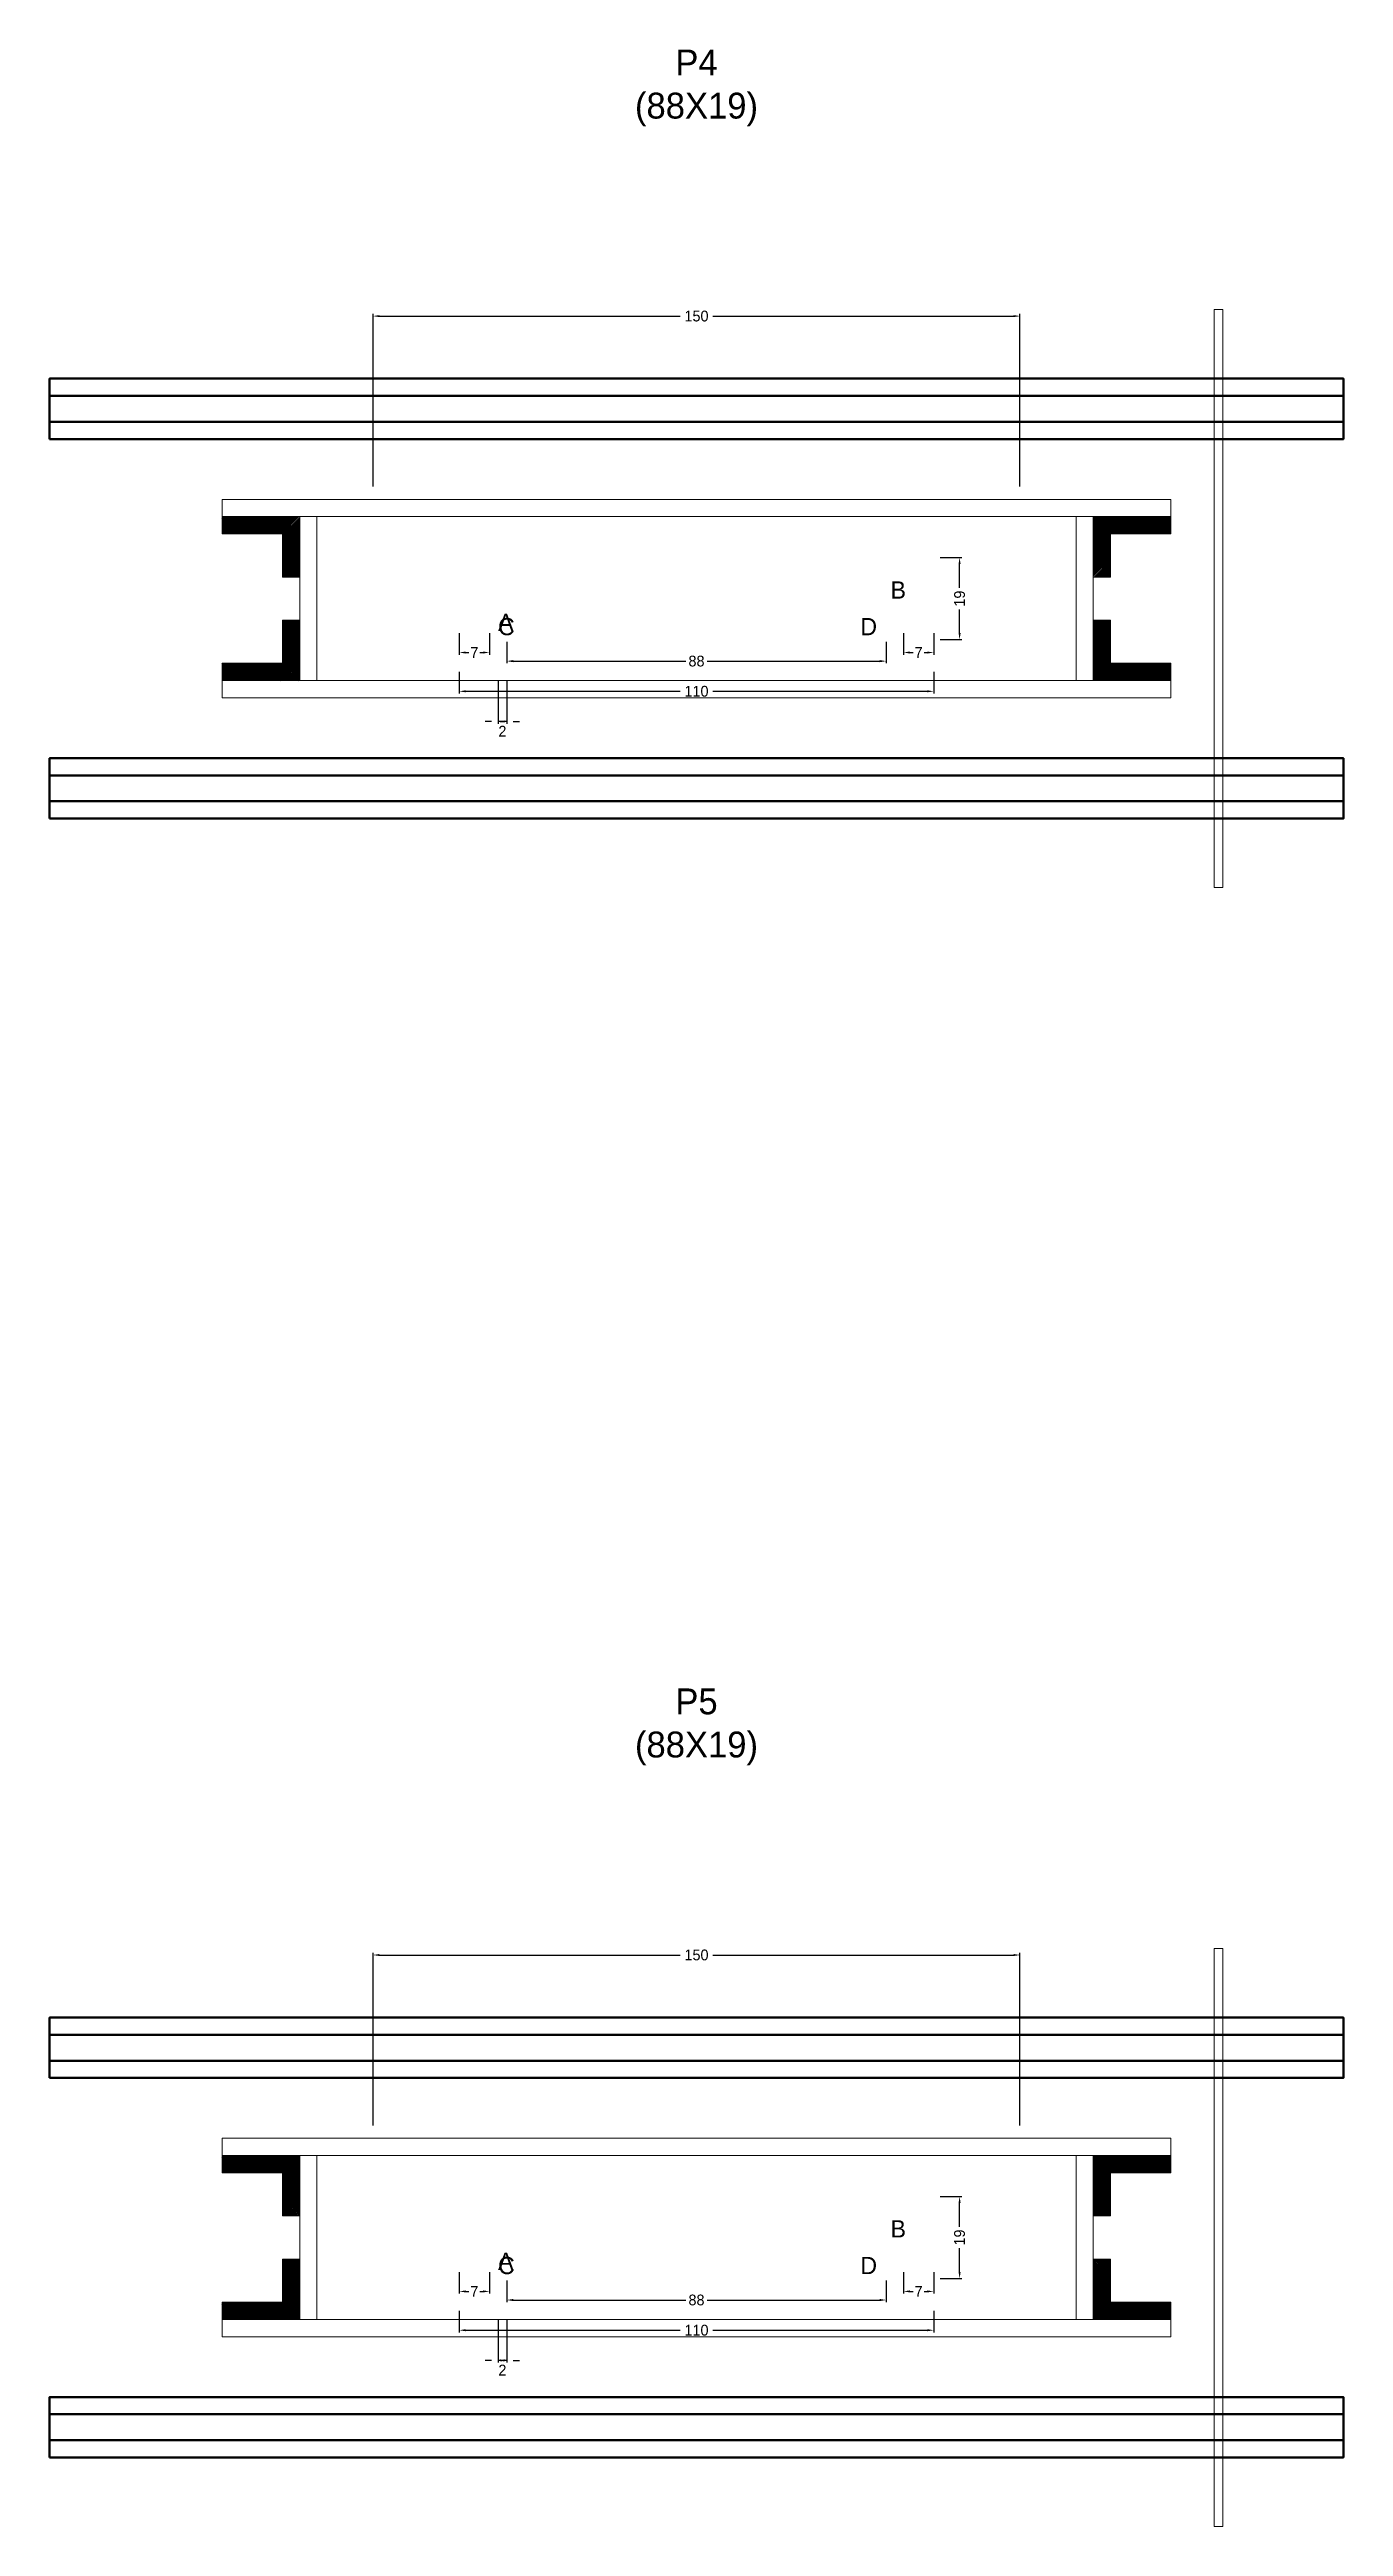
# Model space of a CAD drawing. Header units: centimetres. Extents: x -7000 to 4307, y -13306 to 295.
# Drawn here: x -150 to 150, y -1447 to -873 of the extents above; entities that cross this region are included whole.
import ezdxf

# ---------------------------------------------------------------- set-up
doc = ezdxf.new("R2010")
doc.units = ezdxf.units.CM
for name, color, linetype in [('COTA', 241, 'Continuous'), ('GRAVATA', 224, 'Continuous'), ('Hachura', 251, 'Continuous'), ('NOMENCLATURA', 7, 'Continuous'), ('SARRAFO', 251, 'Continuous')]:
    doc.layers.add(name, color=color, linetype=linetype)
doc.dimstyles.new('cotax2', dxfattribs={"dimtxt": 2.5, "dimasz": 1.5, "dimexe": 0.5, "dimexo": 0.5, "dimgap": 0.5, "dimtad": 1, "dimcen": 2.5, "dimazin": 3, "dimtfac": 1, "dimtmove": 0, "dimatfit": 3})

msp = doc.modelspace()

# ---------------------------------------------------------------- texts
at = {"layer": 'NOMENCLATURA'}
for s, p in [('B', (45, -1000)), ('A', (-46, -1007.5)), ('C', (-46, -1008.5)), ('D', (38, -1008.5)), ('B', (45, -1380)), ('A', (-46, -1387.5)), ('C', (-46, -1388.5)), ('D', (38, -1388.5))]:
    msp.add_text(s, height=4, dxfattribs=at).set_placement(p)
at = {"layer": 'NOMENCLATURA', "char_height": 6, "attachment_point": 8}
for s, insert in [('P4\\P(88X19)', (0, -890.5)), ('P5\\P(88X19)', (0, -1270.5))]:
    msp.add_mtext(s, dxfattribs=dict(at, insert=insert))

# ---------------------------------------------------------------- blocks, each defined once
blk = doc.blocks.new('_CLOSEDFILLED')
at = {"color": 0, "linetype": 'BYBLOCK'}
blk.add_solid([(-1, 0.16), (0, 0), (-1, -0.16)], dxfattribs=at)
blk = doc.blocks.new('*D150')
for p, q in [((-55, -1397), (-55, -1402)), ((55, -1397), (55, -1402)), ((-53.5, -1401.5), (-3.75, -1401.5)), ((3.75, -1401.5), (53.5, -1401.5))]:
    blk.add_line(p, q)
at = {"layer": 'Defpoints'}
for p in [(-55, -1396.5), (55, -1396.5), (-55, -1401.5)]:
    blk.add_point(p, dxfattribs=at)
at = {"layer": 'COTA', "xscale": 1.5, "yscale": 1.5, "rotation": 180}
blk.add_blockref('_CLOSEDFILLED', (-55, -1401.5), dxfattribs=at)
at = {"layer": 'COTA', "xscale": 1.5, "yscale": 1.5}
blk.add_blockref('_CLOSEDFILLED', (55, -1401.5), dxfattribs=at)
at = {"layer": 'COTA', "insert": (0, -1401.5), "char_height": 2.5, "attachment_point": 5}
blk.add_mtext('110', dxfattribs=at)
blk = doc.blocks.new('*D151')
for p, q in [((-44, -1390), (-44, -1395)), ((-42.5, -1394.5), (-2.5, -1394.5)), ((2.5, -1394.5), (42.5, -1394.5)), ((44, -1390), (44, -1395))]:
    blk.add_line(p, q)
at = {"layer": 'Defpoints'}
for p in [(-44, -1389.5), (44, -1389.5), (-44, -1394.5)]:
    blk.add_point(p, dxfattribs=at)
at = {"layer": 'COTA', "xscale": 1.5, "yscale": 1.5, "rotation": 180}
blk.add_blockref('_CLOSEDFILLED', (-44, -1394.5), dxfattribs=at)
at = {"layer": 'COTA', "xscale": 1.5, "yscale": 1.5}
blk.add_blockref('_CLOSEDFILLED', (44, -1394.5), dxfattribs=at)
at = {"layer": 'COTA', "insert": (0, -1394.5), "char_height": 2.5, "attachment_point": 5}
blk.add_mtext('88', dxfattribs=at)
blk = doc.blocks.new('*D152')
for p, q in [((56.5, -1370.5), (61.5, -1370.5)), ((61, -1377.5), (61, -1372)), ((61, -1388), (61, -1382.5)), ((56.5, -1389.5), (61.5, -1389.5))]:
    blk.add_line(p, q)
at = {"layer": 'Defpoints'}
for p in [(56, -1370.5), (56, -1389.5), (61, -1389.5)]:
    blk.add_point(p, dxfattribs=at)
at = {"layer": 'COTA', "xscale": 1.5, "yscale": 1.5}
for p, rotation in [((61, -1370.5), 90), ((61, -1389.5), 270)]:
    blk.add_blockref('_CLOSEDFILLED', p, dxfattribs=dict(at, rotation=rotation))
at = {"layer": 'COTA', "insert": (61, -1380), "char_height": 2.5, "attachment_point": 5, "rotation": 90}
blk.add_mtext('19', dxfattribs=at)
blk = doc.blocks.new('*D153')
for p, q in [((-55, -1388), (-55, -1393)), ((-48, -1388), (-48, -1393)), ((-53.5, -1392.5), (-52.75, -1392.5)), ((-50.25, -1392.5), (-49.5, -1392.5))]:
    blk.add_line(p, q)
at = {"layer": 'Defpoints'}
for p in [(-55, -1387.5), (-48, -1387.5), (-55, -1392.5)]:
    blk.add_point(p, dxfattribs=at)
at = {"layer": 'COTA', "xscale": 1.5, "yscale": 1.5, "rotation": 180}
blk.add_blockref('_CLOSEDFILLED', (-55, -1392.5), dxfattribs=at)
at = {"layer": 'COTA', "xscale": 1.5, "yscale": 1.5}
blk.add_blockref('_CLOSEDFILLED', (-48, -1392.5), dxfattribs=at)
at = {"layer": 'COTA', "insert": (-51.5, -1392.5), "char_height": 2.5, "attachment_point": 5}
blk.add_mtext('7', dxfattribs=at)
blk = doc.blocks.new('*D154')
for p, q in [((48, -1388), (48, -1393)), ((55, -1388), (55, -1393)), ((49.5, -1392.5), (50.25, -1392.5)), ((52.75, -1392.5), (53.5, -1392.5))]:
    blk.add_line(p, q)
at = {"layer": 'Defpoints'}
for p in [(48, -1387.5), (55, -1387.5), (48, -1392.5)]:
    blk.add_point(p, dxfattribs=at)
at = {"layer": 'COTA', "xscale": 1.5, "yscale": 1.5, "rotation": 180}
blk.add_blockref('_CLOSEDFILLED', (48, -1392.5), dxfattribs=at)
at = {"layer": 'COTA', "xscale": 1.5, "yscale": 1.5}
blk.add_blockref('_CLOSEDFILLED', (55, -1392.5), dxfattribs=at)
at = {"layer": 'COTA', "insert": (51.5, -1392.5), "char_height": 2.5, "attachment_point": 5}
blk.add_mtext('7', dxfattribs=at)
blk = doc.blocks.new('*D155')
for p, q in [((-75, -1354), (-75, -1314)), ((-73.5, -1314.5), (-3.75, -1314.5)), ((3.75, -1314.5), (73.5, -1314.5)), ((75, -1354), (75, -1314))]:
    blk.add_line(p, q)
at = {"layer": 'Defpoints'}
for p in [(-75, -1314.5), (-75, -1354.5), (75, -1354.5)]:
    blk.add_point(p, dxfattribs=at)
at = {"layer": 'COTA', "xscale": 1.5, "yscale": 1.5, "rotation": 180}
blk.add_blockref('_CLOSEDFILLED', (-75, -1314.5), dxfattribs=at)
at = {"layer": 'COTA', "xscale": 1.5, "yscale": 1.5}
blk.add_blockref('_CLOSEDFILLED', (75, -1314.5), dxfattribs=at)
at = {"layer": 'COTA', "insert": (0, -1314.5), "char_height": 2.5, "attachment_point": 5}
blk.add_mtext('150', dxfattribs=at)
blk = doc.blocks.new('*D116')
for p, q in [((-55, -1017), (-55, -1022)), ((-53.5, -1021.5), (-3.75, -1021.5)), ((3.75, -1021.5), (53.5, -1021.5)), ((55, -1017), (55, -1022))]:
    blk.add_line(p, q)
at = {"layer": 'Defpoints'}
for p in [(-55, -1016.5), (55, -1016.5), (-55, -1021.5)]:
    blk.add_point(p, dxfattribs=at)
at = {"layer": 'COTA', "xscale": 1.5, "yscale": 1.5, "rotation": 180}
blk.add_blockref('_CLOSEDFILLED', (-55, -1021.5), dxfattribs=at)
at = {"layer": 'COTA', "xscale": 1.5, "yscale": 1.5}
blk.add_blockref('_CLOSEDFILLED', (55, -1021.5), dxfattribs=at)
at = {"layer": 'COTA', "insert": (0, -1021.5), "char_height": 2.5, "attachment_point": 5}
blk.add_mtext('110', dxfattribs=at)
blk = doc.blocks.new('*D117')
for p, q in [((-44, -1010), (-44, -1015)), ((44, -1010), (44, -1015)), ((-42.5, -1014.5), (-2.5, -1014.5)), ((2.5, -1014.5), (42.5, -1014.5))]:
    blk.add_line(p, q)
at = {"layer": 'Defpoints'}
for p in [(-44, -1009.5), (44, -1009.5), (-44, -1014.5)]:
    blk.add_point(p, dxfattribs=at)
at = {"layer": 'COTA', "xscale": 1.5, "yscale": 1.5, "rotation": 180}
blk.add_blockref('_CLOSEDFILLED', (-44, -1014.5), dxfattribs=at)
at = {"layer": 'COTA', "xscale": 1.5, "yscale": 1.5}
blk.add_blockref('_CLOSEDFILLED', (44, -1014.5), dxfattribs=at)
at = {"layer": 'COTA', "insert": (0, -1014.5), "char_height": 2.5, "attachment_point": 5}
blk.add_mtext('88', dxfattribs=at)
blk = doc.blocks.new('*D118')
for p, q in [((56.5, -990.5), (61.5, -990.5)), ((61, -997.5), (61, -992)), ((61, -1008), (61, -1002.5)), ((56.5, -1009.5), (61.5, -1009.5))]:
    blk.add_line(p, q)
at = {"layer": 'Defpoints'}
for p in [(56, -990.5), (56, -1009.5), (61, -1009.5)]:
    blk.add_point(p, dxfattribs=at)
at = {"layer": 'COTA', "xscale": 1.5, "yscale": 1.5}
for p, rotation in [((61, -990.5), 90), ((61, -1009.5), 270)]:
    blk.add_blockref('_CLOSEDFILLED', p, dxfattribs=dict(at, rotation=rotation))
at = {"layer": 'COTA', "insert": (61, -1000), "char_height": 2.5, "attachment_point": 5, "rotation": 90}
blk.add_mtext('19', dxfattribs=at)
blk = doc.blocks.new('*D119')
for p, q in [((-55, -1008), (-55, -1013)), ((-48, -1008), (-48, -1013)), ((-53.5, -1012.5), (-52.75, -1012.5)), ((-50.25, -1012.5), (-49.5, -1012.5))]:
    blk.add_line(p, q)
at = {"layer": 'Defpoints'}
for p in [(-55, -1007.5), (-48, -1007.5), (-55, -1012.5)]:
    blk.add_point(p, dxfattribs=at)
at = {"layer": 'COTA', "xscale": 1.5, "yscale": 1.5, "rotation": 180}
blk.add_blockref('_CLOSEDFILLED', (-55, -1012.5), dxfattribs=at)
at = {"layer": 'COTA', "xscale": 1.5, "yscale": 1.5}
blk.add_blockref('_CLOSEDFILLED', (-48, -1012.5), dxfattribs=at)
at = {"layer": 'COTA', "insert": (-51.5, -1012.5), "char_height": 2.5, "attachment_point": 5}
blk.add_mtext('7', dxfattribs=at)
blk = doc.blocks.new('*D120')
for p, q in [((48, -1008), (48, -1013)), ((55, -1008), (55, -1013)), ((49.5, -1012.5), (50.25, -1012.5)), ((52.75, -1012.5), (53.5, -1012.5))]:
    blk.add_line(p, q)
at = {"layer": 'Defpoints'}
for p in [(48, -1007.5), (55, -1007.5), (48, -1012.5)]:
    blk.add_point(p, dxfattribs=at)
at = {"layer": 'COTA', "xscale": 1.5, "yscale": 1.5, "rotation": 180}
blk.add_blockref('_CLOSEDFILLED', (48, -1012.5), dxfattribs=at)
at = {"layer": 'COTA', "xscale": 1.5, "yscale": 1.5}
blk.add_blockref('_CLOSEDFILLED', (55, -1012.5), dxfattribs=at)
at = {"layer": 'COTA', "insert": (51.5, -1012.5), "char_height": 2.5, "attachment_point": 5}
blk.add_mtext('7', dxfattribs=at)
blk = doc.blocks.new('*D121')
for p, q in [((-75, -974), (-75, -934)), ((-73.5, -934.5), (-3.75, -934.5)), ((3.75, -934.5), (73.5, -934.5)), ((75, -974), (75, -934))]:
    blk.add_line(p, q)
at = {"layer": 'Defpoints'}
for p in [(-75, -934.5), (-75, -974.5), (75, -974.5)]:
    blk.add_point(p, dxfattribs=at)
at = {"layer": 'COTA', "xscale": 1.5, "yscale": 1.5, "rotation": 180}
blk.add_blockref('_CLOSEDFILLED', (-75, -934.5), dxfattribs=at)
at = {"layer": 'COTA', "xscale": 1.5, "yscale": 1.5}
blk.add_blockref('_CLOSEDFILLED', (75, -934.5), dxfattribs=at)
at = {"layer": 'COTA', "insert": (0, -934.5), "char_height": 2.5, "attachment_point": 5}
blk.add_mtext('150', dxfattribs=at)

# ---------------------------------------------------------------- dimensions: what is measured, and where the dimension line sits
at = {"layer": 'COTA'}
for base, p1, p2, picture, middle in [((-75, -934.5), (-75, -974.5), (75, -974.5), '*D121', (0, -934.5)), ((-55, -1012.5), (-55, -1007.5), (-48, -1007.5), '*D119', (-51.5, -1012.5)), ((-44, -1014.5), (-44, -1009.5), (44, -1009.5), '*D117', (0, -1014.5)), ((48, -1012.5), (48, -1007.5), (55, -1007.5), '*D120', (51.5, -1012.5)), ((-55, -1021.5), (-55, -1016.5), (55, -1016.5), '*D116', (0, -1021.5)), ((-75, -1314.5), (-75, -1354.5), (75, -1354.5), '*D155', (0, -1314.5)), ((-55, -1392.5), (-55, -1387.5), (-48, -1387.5), '*D153', (-51.5, -1392.5)), ((-44, -1394.5), (-44, -1389.5), (44, -1389.5), '*D151', (0, -1394.5)), ((48, -1392.5), (48, -1387.5), (55, -1387.5), '*D154', (51.5, -1392.5)), ((-55, -1401.5), (-55, -1396.5), (55, -1396.5), '*D150', (0, -1401.5))]:
    dim = msp.add_linear_dim(base=base, p1=p1, p2=p2, dimstyle='cotax2', dxfattribs=at)
    dim.commit()
    dim.dimension.update_dxf_attribs({"geometry": picture, "text_midpoint": middle})
for base, p1, p2, picture, middle in [((61, -1009.5), (56, -1009.5), (56, -990.5), '*D118', (61, -1000)), ((61, -1389.5), (56, -1389.5), (56, -1370.5), '*D152', (61, -1380))]:
    dim = msp.add_linear_dim(base=base, p1=p1, p2=p2, angle=90, dimstyle='cotax2', dxfattribs=at)
    dim.commit()
    dim.dimension.update_dxf_attribs({"geometry": picture, "text_midpoint": middle})
for base, p1, p2 in [((-44, -1028.5), (-44, -1018.5), (-46, -1018.5)), ((-44, -1408.5), (-44, -1398.5), (-46, -1398.5))]:
    msp.add_linear_dim(base=base, p1=p1, p2=p2, dimstyle='cotax2', dxfattribs=at).render()

# ---------------------------------------------------------------- hatches: boundary and pattern name
at = {"layer": 'SARRAFO'}
h = msp.add_hatch(dxfattribs=at)
h.set_pattern_fill('SOLID', scale=2)
h.paths.add_polyline_path([(-110, -985), (-96, -985), (-96, -981), (-110, -981)])
h = msp.add_hatch(dxfattribs=at)
h.set_pattern_fill('SOLID', scale=2)
h.paths.add_polyline_path([(-96, -995), (-92, -995), (-92, -981), (-96, -981)])
h = msp.add_hatch(dxfattribs=at)
h.set_pattern_fill('SOLID', scale=2)
h.paths.add_polyline_path([(92, -995), (96, -995), (96, -981), (92, -981)])
h = msp.add_hatch(dxfattribs=at)
h.set_pattern_fill('SOLID', scale=2)
h.paths.add_polyline_path([(96, -985), (110, -985), (110, -981), (96, -981)])
h = msp.add_hatch(dxfattribs=at)
h.set_pattern_fill('SOLID', scale=2)
h.paths.add_polyline_path([(-96, -1019), (-92, -1019), (-92, -1005), (-96, -1005)])
h = msp.add_hatch(dxfattribs=at)
h.set_pattern_fill('SOLID', scale=2)
h.paths.add_polyline_path([(92, -1019), (96, -1019), (96, -1005), (92, -1005)])
h = msp.add_hatch(dxfattribs=at)
h.set_pattern_fill('SOLID', scale=2)
h.paths.add_polyline_path([(-110, -1019), (-96, -1019), (-96, -1015), (-110, -1015)])
h = msp.add_hatch(dxfattribs=at)
h.set_pattern_fill('SOLID', scale=2)
h.paths.add_polyline_path([(96, -1019), (110, -1019), (110, -1015), (96, -1015)])
h = msp.add_hatch(dxfattribs=at)
h.set_pattern_fill('SOLID', scale=2)
h.paths.add_polyline_path([(-110, -1365), (-96, -1365), (-96, -1361), (-110, -1361)])
h = msp.add_hatch(dxfattribs=at)
h.set_pattern_fill('SOLID', scale=2)
h.paths.add_polyline_path([(-96, -1375), (-92, -1375), (-92, -1361), (-96, -1361)])
h = msp.add_hatch(dxfattribs=at)
h.set_pattern_fill('SOLID', scale=2)
h.paths.add_polyline_path([(92, -1375), (96, -1375), (96, -1361), (92, -1361)])
h = msp.add_hatch(dxfattribs=at)
h.set_pattern_fill('SOLID', scale=2)
h.paths.add_polyline_path([(96, -1365), (110, -1365), (110, -1361), (96, -1361)])
h = msp.add_hatch(dxfattribs=at)
h.set_pattern_fill('SOLID', scale=2)
h.paths.add_polyline_path([(-96, -1399), (-92, -1399), (-92, -1385), (-96, -1385)])
h = msp.add_hatch(dxfattribs=at)
h.set_pattern_fill('SOLID', scale=2)
h.paths.add_polyline_path([(92, -1399), (96, -1399), (96, -1385), (92, -1385)])
h = msp.add_hatch(dxfattribs=at)
h.set_pattern_fill('SOLID', scale=2)
h.paths.add_polyline_path([(-110, -1399), (-96, -1399), (-96, -1395), (-110, -1395)])
h = msp.add_hatch(dxfattribs=at)
h.set_pattern_fill('SOLID', scale=2)
h.paths.add_polyline_path([(96, -1399), (110, -1399), (110, -1395), (96, -1395)])

# ---------------------------------------------------------------- linework, layer by layer
at = {"layer": 'GRAVATA', "lineweight": 50}
for points in [[(-150, -963), (150, -963), (150, -949), (-150, -949)], [(-150, -959), (150, -959), (150, -953), (-150, -953)], [(-150, -1051), (150, -1051), (150, -1037), (-150, -1037)], [(-150, -1047), (150, -1047), (150, -1041), (-150, -1041)], [(-150, -1343), (150, -1343), (150, -1329), (-150, -1329)], [(-150, -1339), (150, -1339), (150, -1333), (-150, -1333)], [(-150, -1431), (150, -1431), (150, -1417), (-150, -1417)], [(-150, -1427), (150, -1427), (150, -1421), (-150, -1421)]]:
    msp.add_lwpolyline(points, close=True, dxfattribs=at)
at = {"layer": 'Hachura', "lineweight": 13}
for points in [[(120, -1067), (122, -1067), (122, -933), (120, -933)], [(120, -1447), (122, -1447), (122, -1313), (120, -1313)]]:
    msp.add_lwpolyline(points, close=True, dxfattribs=at)
at = {"layer": 'Hachura', "lineweight": 18}
for points in [[(-110, -981), (110, -981), (110, -977), (-110, -977)], [(-92, -1019), (-88, -1019), (-88, -981), (-92, -981)], [(88, -1019), (92, -1019), (92, -981), (88, -981)], [(-110, -1023), (110, -1023), (110, -1019), (-110, -1019)], [(-110, -1361), (110, -1361), (110, -1357), (-110, -1357)], [(-92, -1399), (-88, -1399), (-88, -1361), (-92, -1361)], [(88, -1399), (92, -1399), (92, -1361), (88, -1361)], [(-110, -1403), (110, -1403), (110, -1399), (-110, -1399)]]:
    msp.add_lwpolyline(points, close=True, dxfattribs=at)
at = {"layer": 'SARRAFO', "lineweight": 13}
for points in [[(-110, -985), (-96, -985), (-96, -981), (-110, -981)], [(-96, -995), (-92, -995), (-92, -981), (-96, -981)], [(92, -995), (96, -995), (96, -981), (92, -981)], [(96, -985), (110, -985), (110, -981), (96, -981)], [(-96, -1019), (-92, -1019), (-92, -1005), (-96, -1005)], [(92, -1019), (96, -1019), (96, -1005), (92, -1005)], [(-110, -1019), (-96, -1019), (-96, -1015), (-110, -1015)], [(96, -1019), (110, -1019), (110, -1015), (96, -1015)], [(-110, -1365), (-96, -1365), (-96, -1361), (-110, -1361)], [(-96, -1375), (-92, -1375), (-92, -1361), (-96, -1361)], [(92, -1375), (96, -1375), (96, -1361), (92, -1361)], [(96, -1365), (110, -1365), (110, -1361), (96, -1361)], [(-96, -1399), (-92, -1399), (-92, -1385), (-96, -1385)], [(92, -1399), (96, -1399), (96, -1385), (92, -1385)], [(-110, -1399), (-96, -1399), (-96, -1395), (-110, -1395)], [(96, -1399), (110, -1399), (110, -1395), (96, -1395)]]:
    msp.add_lwpolyline(points, close=True, dxfattribs=at)

msp.set_redraw_order([(e.dxf.handle, doc.entitydb.next_handle()) for e in msp.query("TEXT MTEXT ATTDEF DIMENSION ARC_DIMENSION")])  # texts and dimensions are drawn at this point

doc.saveas('drawing.dxf')
